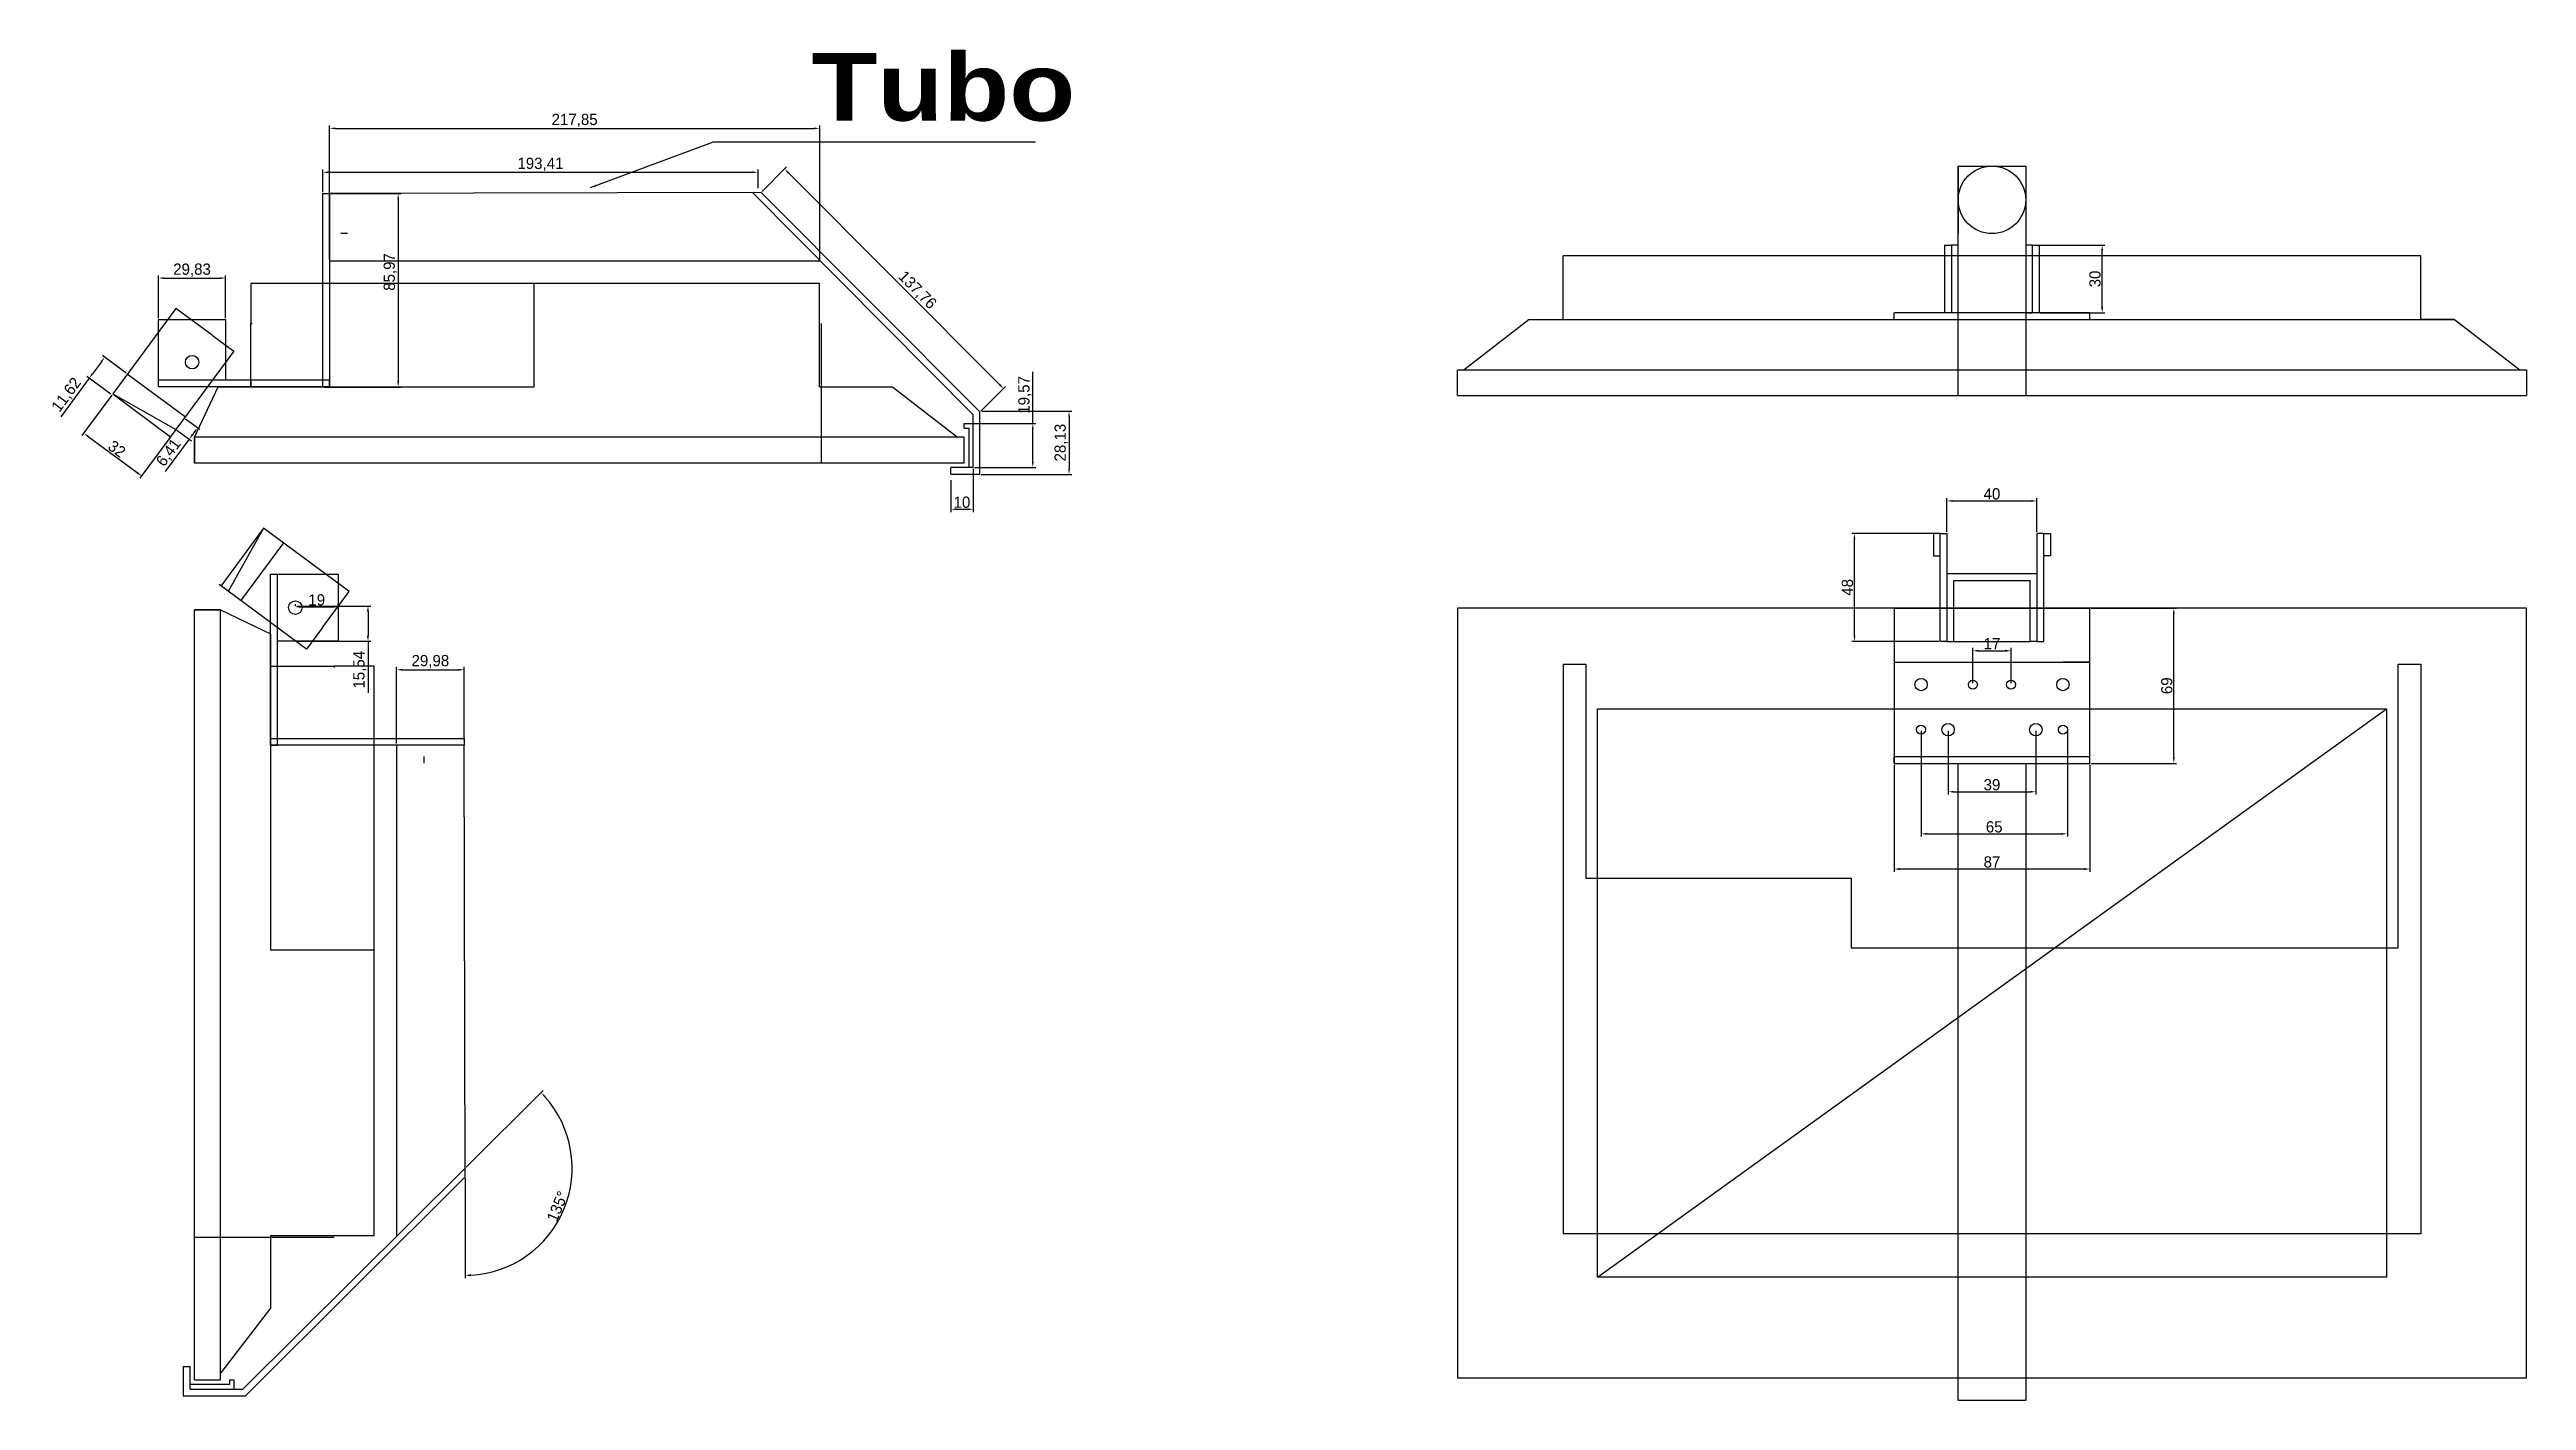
# Model space of a CAD drawing. Header units: millimetres. Extents: x 124 to 3280, y 229 to 1531.
# Drawn here: x 2179 to 3280, y 229 to 829 of the extents above; entities that cross this region are included whole.
import ezdxf

# ---------------------------------------------------------------- set-up
doc = ezdxf.new("R2010")
doc.units = ezdxf.units.MM
for name, color, linetype in [('Area visivél', 20, 'Continuous'), ('Cotas', 240, 'Continuous'), ('Monitor', 7, 'Continuous'), ('Suporte', 200, 'Continuous')]:
    doc.layers.add(name, color=color, linetype=linetype)
doc.dimstyles.new('ISO-25', dxfattribs={"dimtxt": 2.5, "dimasz": 2.5, "dimexe": 1.25, "dimexo": 0.625, "dimtad": 1, "dimtxsty": 'Standard', "dimcen": 2.5, "dimadec": 0, "dimazin": 0, "dimtfac": 1, "dimtmove": 0, "dimatfit": 3, "dimfxl": 0, "dimarcsym": 0})

msp = doc.modelspace()

# ---------------------------------------------------------------- texts
at = {"layer": 'Monitor', "insert": (2518.031, 827.007), "char_height": 30, "width": 169.95846, "attachment_point": 1}
msp.add_mtext('\\pt450;{\\fArial Black|b0|i0|c0|p34;Tubo}', dxfattribs=at)

# ---------------------------------------------------------------- blocks, each defined once
blk = doc.blocks.new('Monitor T')
at = {"layer": 'Area visivél'}
for p, q in [((-412.8, 44.8), (-62.2, 297.2)), ((-412.8, 44.8), (-412.8, 297.2)), ((-412.8, 297.2), (-62.2, 297.2)), ((-62.2, 297.2), (-62.2, 44.8)), ((-62.2, 44.8), (-412.8, 44.8))]:
    blk.add_line(p, q, dxfattribs=at)
at = {"layer": 'Monitor'}
for p, q in [((0, 342), (-475, 342)), ((-475, 342), (-475, 0)), ((-475, 342), (-475, 317)), ((0, 0), (0, 342)), ((-428, 317), (-418, 317)), ((-428, 317), (-428, 64)), ((-418, 317), (-418, 222)), ((-57, 191), (-57, 317)), ((-57, 317), (-47, 317)), ((-47, 317), (-47, 64)), ((-418, 222), (-300, 222)), ((-300, 222), (-300, 191)), ((-300, 191), (-57, 191)), ((-47, 64), (-428, 64)), ((-475, 0), (0, 0))]:
    blk.add_line(p, q, dxfattribs=at)
blk = doc.blocks.new('Monitor L H')
at = {"layer": 'Monitor'}
for p, q in [((2852.1, 708.7), (2852.1, 736.9)), ((3233.2, 736.9), (2852.1, 736.9)), ((3233.2, 708.7), (3233.2, 736.9)), ((2837, 708.7), (2808.1, 686.4)), ((2837, 708.7), (3248.2, 708.7)), ((3248.2, 708.7), (3233.2, 708.7)), ((3248.2, 708.7), (3277.1, 686.4)), ((2805.1, 674.9), (2805.1, 686.4)), ((2805.1, 686.4), (3280.1, 686.4)), ((2866, 686.4), (2869, 686.4)), ((3280.1, 686.4), (3280.1, 674.9)), ((2805.1, 674.9), (3280.1, 674.9))]:
    blk.add_line(p, q, dxfattribs=at)
blk = doc.blocks.new('Suporte V')
at = {"layer": 'Suporte'}
for p, q in [((3019.6, 613.7), (3016.6, 613.7)), ((3016.6, 613.7), (3016.6, 603.7)), ((3019.6, 565.7), (3019.6, 613.7)), ((3019.6, 613.7), (3022.6, 613.7)), ((3022.6, 613.7), (3022.6, 595.7)), ((3065.6, 613.7), (3062.6, 613.7)), ((3062.6, 613.7), (3062.6, 595.7)), ((3065.6, 565.7), (3065.6, 613.7)), ((3065.6, 613.7), (3068.6, 613.7)), ((3068.6, 613.7), (3068.6, 603.7)), ((3016.6, 603.7), (3019.6, 603.7)), ((3042.6, 595.7), (3022.6, 595.7)), ((3022.6, 595.7), (3022.6, 565.7)), ((3062.6, 595.7), (3042.6, 595.7)), ((3062.6, 595.7), (3062.6, 565.7)), ((3068.6, 603.7), (3065.6, 603.7)), ((3025.6, 565.7), (3025.6, 592.7)), ((3025.6, 592.7), (3059.6, 592.7)), ((3059.6, 565.7), (3059.6, 592.7)), ((2999.1, 580.5), (2999.1, 511.5)), ((2999.1, 580.5), (3086.1, 580.5)), ((3027.6, 580.5), (3057.6, 580.5)), ((3086.1, 511.5), (3086.1, 580.5)), ((3022.6, 565.7), (3019.6, 565.7)), ((3022.6, 565.7), (3025.6, 565.7)), ((3025.6, 565.7), (3059.6, 565.7)), ((3062.6, 565.7), (3059.6, 565.7)), ((3062.6, 565.7), (3065.6, 565.7)), ((2999.1, 556.5), (3086.1, 556.5)), ((3086.1, 556.5), (3074.1, 556.5)), ((2999.1, 511.5), (2999.1, 514.5)), ((2999.1, 514.5), (3086.1, 514.5)), ((2999.1, 511.5), (3086.1, 511.5)), ((3027.6, 228.5), (3027.6, 511.5)), ((3057.6, 511.5), (3057.6, 228.5)), ((3027.6, 238.5), (3057.6, 238.5)), ((3042.6, 228.5), (3027.6, 228.5)), ((3057.6, 228.5), (3027.6, 228.5))]:
    blk.add_line(p, q, dxfattribs=at)
for centre, radius in [((3011.1, 546.5), 2.75), ((3034.1, 546.5), 2), ((3051.1, 546.5), 2), ((3074.1, 546.5), 2.75), ((3011.1, 526.5), 2), ((3011.1, 526.5), 2), ((3023.1, 526.5), 2.75), ((3062.1, 526.5), 2.75), ((3074.1, 526.5), 2)]:
    blk.add_circle(centre, radius, dxfattribs=at)
blk = doc.blocks.new('Suporte L V')
at = {"layer": 'Suporte'}
for p, q in [((2514.6, 616), (2495.6, 590.3)), ((2514.6, 616), (2498.8, 587.9)), ((2523.5, 609.5), (2504.4, 583.7)), ((2552.6, 587.9), (2514.6, 616)), ((2517.7, 519.6), (2517.7, 595.6)), ((2517.7, 595.6), (2547.7, 595.6)), ((2520.7, 519.6), (2520.7, 595.6)), ((2547.7, 595.6), (2547.7, 565.8)), ((2533.6, 562.2), (2494.8, 590.9)), ((2540.7, 571.8), (2552.6, 587.9)), ((2547.7, 565.8), (2520.7, 565.8)), ((2540.7, 571.8), (2533.6, 562.2)), ((2520.7, 554.6), (2517.7, 554.6)), ((2517.7, 519.6), (2517.7, 522.6)), ((2517.7, 522.6), (2603.7, 522.6)), ((2517.7, 519.6), (2520.7, 519.6)), ((2603.7, 519.6), (2517.7, 519.6)), ((2573.7, 519.6), (2573.7, 301.8)), ((2603.7, 522.6), (2603.7, 519.6)), ((2604.1, 327.9), (2603.7, 519.6)), ((2585.9, 511.6), (2585.9, 514.6)), ((2505.3, 233.6), (2604.1, 331.7)), ((2506.6, 230.6), (2604.1, 327.9)), ((2478.9, 243.6), (2478.9, 230.6)), ((2478.9, 243.6), (2481.9, 243.6)), ((2481.9, 233.6), (2481.9, 243.6)), ((2499.4, 235.6), (2481.9, 235.6)), ((2481.9, 233.6), (2505.3, 233.6)), ((2499.4, 237.6), (2499.4, 235.6)), ((2499.4, 237.6), (2500.4, 237.6)), ((2499.4, 233.6), (2499.4, 233.6)), ((2500.4, 237.6), (2501.4, 237.6)), ((2501.4, 237.6), (2501.4, 233.6)), ((2478.9, 230.6), (2506.6, 230.6))]:
    blk.add_line(p, q, dxfattribs=at)
blk.add_circle((2528.7, 580.7), 3, dxfattribs=at)
blk = doc.blocks.new('Monitor L V')
for p, q in [((33.8, 317), (62, 317)), ((62, 317), (62, 316.4))]:
    blk.add_line(p, q)
at = {"layer": 'Monitor'}
for p, q in [((0, 0), (0, 342)), ((0, 342), (11.5, 342)), ((11.5, 3), (11.5, 342)), ((11.5, 342), (33.8, 331.4)), ((33.8, 331.4), (33.8, 317)), ((33.8, 317), (33.8, 191)), ((79.8, 317), (62, 317)), ((79.8, 64.2), (79.8, 317)), ((33.8, 191), (79.8, 191)), ((0, 63.4), (62, 63.4)), ((33.8, 64.2), (33.8, 31.9)), ((33.8, 64.2), (79.8, 64.2)), ((33.8, 31.9), (11.5, 3)), ((0, 0), (11.5, 0)), ((11.5, 0), (11.5, 3))]:
    blk.add_line(p, q, dxfattribs=at)
blk = doc.blocks.new('*D9')
at = {"layer": 'Cotas', "color": 0, "lineweight": -2}
for p, q in [((3034.1, 547.1), (3034.1, 562.8)), ((3036.6, 561.5), (3048.6, 561.5)), ((3051.1, 547.1), (3051.1, 562.8))]:
    blk.add_line(p, q, dxfattribs=at)
at = {"layer": 'Cotas', "color": 0}
for points in [[(3036.6, 562), (3036.6, 561.1), (3034.1, 561.5)], [(3048.6, 562), (3048.6, 561.1), (3051.1, 561.5)]]:
    blk.add_solid(points, dxfattribs=at)
at = {"layer": 'Defpoints', "color": 0}
for p in [(3051.1, 561.5), (3034.1, 546.5), (3051.1, 546.5)]:
    blk.add_point(p, dxfattribs=at)
at = {"layer": 'Cotas', "color": 0, "insert": (3042.6, 564.7), "char_height": 5, "attachment_point": 5}
blk.add_mtext('17', dxfattribs=at)
blk = doc.blocks.new('*D10')
at = {"layer": 'Cotas', "color": 0, "lineweight": -2}
for p, q in [((3023.1, 525.9), (3023.1, 497.7)), ((3062.1, 525.9), (3062.1, 497.7)), ((3025.6, 498.9), (3059.6, 498.9))]:
    blk.add_line(p, q, dxfattribs=at)
at = {"layer": 'Cotas', "color": 0}
for points in [[(3025.6, 499.3), (3025.6, 498.5), (3023.1, 498.9)], [(3059.6, 499.3), (3059.6, 498.5), (3062.1, 498.9)]]:
    blk.add_solid(points, dxfattribs=at)
at = {"layer": 'Defpoints', "color": 0}
for p in [(3023.1, 526.5), (3062.1, 526.5), (3062.1, 498.9)]:
    blk.add_point(p, dxfattribs=at)
at = {"layer": 'Cotas', "color": 0, "insert": (3042.6, 502), "char_height": 5, "attachment_point": 5}
blk.add_mtext('39', dxfattribs=at)
blk = doc.blocks.new('*D11')
at = {"layer": 'Cotas', "color": 0, "lineweight": -2}
for p, q in [((3011.1, 525.9), (3011.1, 479)), ((3076.1, 525.9), (3076.1, 479)), ((3013.6, 480.2), (3073.6, 480.2))]:
    blk.add_line(p, q, dxfattribs=at)
at = {"layer": 'Cotas', "color": 0}
for points in [[(3013.6, 480.6), (3013.6, 479.8), (3011.1, 480.2)], [(3073.6, 480.6), (3073.6, 479.8), (3076.1, 480.2)]]:
    blk.add_solid(points, dxfattribs=at)
at = {"layer": 'Defpoints', "color": 0}
for p in [(3011.1, 526.5), (3076.1, 526.5), (3076.1, 480.2)]:
    blk.add_point(p, dxfattribs=at)
at = {"layer": 'Cotas', "color": 0, "insert": (3043.6, 483.3), "char_height": 5, "attachment_point": 5}
blk.add_mtext('65', dxfattribs=at)
blk = doc.blocks.new('*D12')
at = {"layer": 'Cotas', "color": 0, "lineweight": -2}
for p, q in [((2999.1, 510.9), (2999.1, 463.3)), ((3086.1, 510.9), (3086.1, 463.3)), ((3001.6, 464.6), (3083.6, 464.6))]:
    blk.add_line(p, q, dxfattribs=at)
at = {"layer": 'Cotas', "color": 0}
for points in [[(3001.6, 465), (3001.6, 464.1), (2999.1, 464.6)], [(3083.6, 465), (3083.6, 464.1), (3086.1, 464.6)]]:
    blk.add_solid(points, dxfattribs=at)
at = {"layer": 'Defpoints', "color": 0}
for p in [(2999.1, 511.5), (3086.1, 511.5), (3086.1, 464.6)]:
    blk.add_point(p, dxfattribs=at)
at = {"layer": 'Cotas', "color": 0, "insert": (3042.6, 467.7), "char_height": 5, "attachment_point": 5}
blk.add_mtext('87', dxfattribs=at)
blk = doc.blocks.new('*D13')
at = {"layer": 'Cotas', "color": 0, "lineweight": -2}
for p, q in [((3022.6, 614.3), (3022.6, 629.3)), ((3025.1, 628.1), (3060.1, 628.1)), ((3062.6, 614.3), (3062.6, 629.3))]:
    blk.add_line(p, q, dxfattribs=at)
at = {"layer": 'Cotas', "color": 0}
for points in [[(3025.1, 628.5), (3025.1, 627.7), (3022.6, 628.1)], [(3060.1, 628.5), (3060.1, 627.7), (3062.6, 628.1)]]:
    blk.add_solid(points, dxfattribs=at)
at = {"layer": 'Defpoints', "color": 0}
for p in [(3062.6, 628.1), (3022.6, 613.7), (3062.6, 613.7)]:
    blk.add_point(p, dxfattribs=at)
at = {"layer": 'Cotas', "color": 0, "insert": (3042.6, 631.2), "char_height": 5, "attachment_point": 5}
blk.add_mtext('40', dxfattribs=at)
blk = doc.blocks.new('*D14')
at = {"layer": 'Cotas', "color": 0, "lineweight": -2}
for p, q in [((3086.7, 580.5), (3124.6, 580.5)), ((3123.4, 514), (3123.4, 578)), ((3086.7, 511.5), (3124.6, 511.5))]:
    blk.add_line(p, q, dxfattribs=at)
at = {"layer": 'Cotas', "color": 0}
for points in [[(3123, 578), (3123.8, 578), (3123.4, 580.5)], [(3123, 514), (3123.8, 514), (3123.4, 511.5)]]:
    blk.add_solid(points, dxfattribs=at)
at = {"layer": 'Defpoints', "color": 0}
for p in [(3086.1, 580.5), (3123.4, 580.5), (3086.1, 511.5)]:
    blk.add_point(p, dxfattribs=at)
at = {"layer": 'Cotas', "color": 0, "insert": (3120.3, 546), "char_height": 5, "attachment_point": 5, "rotation": 90}
blk.add_mtext('69', dxfattribs=at)
blk = doc.blocks.new('*D15')
at = {"layer": 'Cotas', "color": 0, "lineweight": -2}
for p, q in [((3019, 613.7), (2980.3, 613.7)), ((2981.5, 568.2), (2981.5, 611.2)), ((3019, 565.7), (2980.3, 565.7))]:
    blk.add_line(p, q, dxfattribs=at)
at = {"layer": 'Cotas', "color": 0}
for points in [[(2981.1, 611.2), (2981.9, 611.2), (2981.5, 613.7)], [(2981.1, 568.2), (2981.9, 568.2), (2981.5, 565.7)]]:
    blk.add_solid(points, dxfattribs=at)
at = {"layer": 'Defpoints', "color": 0}
for p in [(2981.5, 613.7), (3019.6, 613.7), (3019.6, 565.7)]:
    blk.add_point(p, dxfattribs=at)
at = {"layer": 'Cotas', "color": 0, "insert": (2978.4, 589.7), "char_height": 5, "attachment_point": 5, "rotation": 90}
blk.add_mtext('48', dxfattribs=at)
blk = doc.blocks.new('*D16')
at = {"layer": 'Cotas', "color": 0, "lineweight": -2}
for p, q in [((3062.7, 741.7), (3092.8, 741.7)), ((3091.6, 714.2), (3091.6, 739.2)), ((3064.2, 711.7), (3092.8, 711.7))]:
    blk.add_line(p, q, dxfattribs=at)
at = {"layer": 'Cotas', "color": 0}
for points in [[(3091.1, 739.2), (3092, 739.2), (3091.6, 741.7)], [(3091.1, 714.2), (3092, 714.2), (3091.6, 711.7)]]:
    blk.add_solid(points, dxfattribs=at)
at = {"layer": 'Defpoints', "color": 0}
for p in [(3062.1, 741.7), (3091.6, 741.7), (3063.6, 711.7)]:
    blk.add_point(p, dxfattribs=at)
at = {"layer": 'Cotas', "color": 0, "insert": (3088.4, 726.7), "char_height": 5, "attachment_point": 5, "rotation": 90}
blk.add_mtext('30', dxfattribs=at)
blk = doc.blocks.new('*D17')
at = {"layer": 'Cotas', "color": 0, "lineweight": -2}
for p, q in [((2300.9, 765.3), (2300.9, 775.3)), ((2303.4, 774.1), (2491.8, 774.1)), ((2494.3, 767.1), (2494.3, 775.3))]:
    blk.add_line(p, q, dxfattribs=at)
at = {"layer": 'Cotas', "color": 0}
for points in [[(2303.4, 774.5), (2303.4, 773.7), (2300.9, 774.1)], [(2491.8, 774.5), (2491.8, 773.7), (2494.3, 774.1)]]:
    blk.add_solid(points, dxfattribs=at)
at = {"layer": 'Defpoints', "color": 0}
for p in [(2494.3, 774.1), (2300.9, 764.7), (2494.3, 766.5)]:
    blk.add_point(p, dxfattribs=at)
at = {"layer": 'Cotas', "color": 0, "insert": (2397.6, 777.6), "char_height": 5, "attachment_point": 5}
blk.add_mtext('193,41', dxfattribs=at)
blk = doc.blocks.new('*D18')
at = {"layer": 'Cotas', "color": 0, "lineweight": -2}
for p, q in [((2593.9, 668), (2633.8, 668)), ((2632.5, 665.5), (2632.5, 642.4)), ((2593.5, 639.9), (2633.8, 639.9))]:
    blk.add_line(p, q, dxfattribs=at)
at = {"layer": 'Cotas', "color": 0}
for points in [[(2632.1, 665.5), (2632.9, 665.5), (2632.5, 668)], [(2632.1, 642.4), (2632.9, 642.4), (2632.5, 639.9)]]:
    blk.add_solid(points, dxfattribs=at)
at = {"layer": 'Defpoints', "color": 0}
for p in [(2593.3, 668), (2592.9, 639.9), (2632.5, 639.9)]:
    blk.add_point(p, dxfattribs=at)
at = {"layer": 'Cotas', "color": 0, "insert": (2629, 654), "char_height": 5, "attachment_point": 5, "rotation": 90}
blk.add_mtext('28,13', dxfattribs=at)
blk = doc.blocks.new('*D19')
at = {"layer": 'Cotas', "color": 0, "lineweight": -2}
for p, q in [((2589.9, 642.3), (2589.9, 623.1)), ((2579.9, 637.3), (2579.9, 623.1)), ((2582.4, 624.4), (2587.4, 624.4))]:
    blk.add_line(p, q, dxfattribs=at)
at = {"layer": 'Cotas', "color": 0}
for points in [[(2582.4, 624.8), (2582.4, 624), (2579.9, 624.4)], [(2587.4, 624.8), (2587.4, 624), (2589.9, 624.4)]]:
    blk.add_solid(points, dxfattribs=at)
at = {"layer": 'Defpoints', "color": 0}
for p in [(2589.9, 642.9), (2579.9, 637.9), (2589.9, 624.4)]:
    blk.add_point(p, dxfattribs=at)
at = {"layer": 'Cotas', "color": 0, "insert": (2584.9, 627.5), "char_height": 5, "attachment_point": 5}
blk.add_mtext('10', dxfattribs=at)
blk = doc.blocks.new('*D20')
at = {"layer": 'Cotas', "color": 0, "lineweight": -2}
for p, q in [((2616.4, 662.5), (2616.4, 685.4)), ((2588.5, 662.5), (2617.7, 662.5)), ((2616.4, 645.4), (2616.4, 660)), ((2590.5, 642.9), (2617.7, 642.9))]:
    blk.add_line(p, q, dxfattribs=at)
at = {"layer": 'Cotas', "color": 0}
for points in [[(2616, 660), (2616.8, 660), (2616.4, 662.5)], [(2616, 645.4), (2616.8, 645.4), (2616.4, 642.9)]]:
    blk.add_solid(points, dxfattribs=at)
at = {"layer": 'Defpoints', "color": 0}
for p in [(2587.9, 662.5), (2616.4, 662.5), (2589.9, 642.9)]:
    blk.add_point(p, dxfattribs=at)
at = {"layer": 'Cotas', "color": 0, "insert": (2612.9, 675.2), "char_height": 5, "attachment_point": 5, "rotation": 90}
blk.add_mtext('19,57', dxfattribs=at)
blk = doc.blocks.new('*D21')
at = {"layer": 'Cotas', "color": 0, "lineweight": -2}
for p, q in [((2496.1, 765.6), (2507, 776.5)), ((2601.6, 679.8), (2507.8, 773.8)), ((2593.3, 668), (2604.2, 678.9))]:
    blk.add_line(p, q, dxfattribs=at)
at = {"layer": 'Cotas', "color": 0}
for points in [[(2508.1, 774.1), (2507.5, 773.5), (2506.1, 775.6)], [(2601.9, 680.1), (2601.3, 679.5), (2603.3, 678)]]:
    blk.add_solid(points, dxfattribs=at)
at = {"layer": 'Defpoints', "color": 0}
for p in [(2506.1, 775.6), (2495.6, 765.2), (2592.9, 667.6)]:
    blk.add_point(p, dxfattribs=at)
at = {"layer": 'Cotas', "color": 0, "insert": (2564.9, 721.6), "char_height": 5, "attachment_point": 5, "rotation": 314.9168}
blk.add_mtext('137,76', dxfattribs=at)
blk = doc.blocks.new('*D22')
at = {"layer": 'Cotas', "color": 0, "lineweight": -2}
for p, q in [((2303, 764.7), (2335.7, 764.7)), ((2334.4, 762.2), (2334.4, 681.2)), ((2301.5, 678.7), (2335.7, 678.7))]:
    blk.add_line(p, q, dxfattribs=at)
at = {"layer": 'Cotas', "color": 0}
for points in [[(2334, 762.2), (2334.8, 762.2), (2334.4, 764.7)], [(2334, 681.2), (2334.8, 681.2), (2334.4, 678.7)]]:
    blk.add_solid(points, dxfattribs=at)
at = {"layer": 'Defpoints', "color": 0}
for p in [(2302.4, 764.7), (2300.9, 678.7), (2334.4, 678.7)]:
    blk.add_point(p, dxfattribs=at)
at = {"layer": 'Cotas', "color": 0, "insert": (2330.9, 729.8), "char_height": 5, "attachment_point": 5, "rotation": 90}
blk.add_mtext('85,97', dxfattribs=at)
blk = doc.blocks.new('*D23')
at = {"layer": 'Cotas', "color": 0, "lineweight": -2}
for p, q in [((2227.9, 709.3), (2227.9, 728.3)), ((2230.4, 727.1), (2255.2, 727.1)), ((2257.7, 709.3), (2257.7, 728.3))]:
    blk.add_line(p, q, dxfattribs=at)
at = {"layer": 'Cotas', "color": 0}
for points in [[(2230.4, 727.5), (2230.4, 726.7), (2227.9, 727.1)], [(2255.2, 727.5), (2255.2, 726.7), (2257.7, 727.1)]]:
    blk.add_solid(points, dxfattribs=at)
at = {"layer": 'Defpoints', "color": 0}
for p in [(2257.7, 727.1), (2227.9, 708.7), (2257.7, 708.7)]:
    blk.add_point(p, dxfattribs=at)
at = {"layer": 'Cotas', "color": 0, "insert": (2242.8, 730.6), "char_height": 5, "attachment_point": 5}
blk.add_mtext('29,83', dxfattribs=at)
blk = doc.blocks.new('*D24')
at = {"layer": 'Cotas', "color": 0, "lineweight": -2}
for p, q in [((2207.2, 675.1), (2193.9, 657.2)), ((2196.7, 656.7), (2218.4, 640.7)), ((2232.9, 656.1), (2219.6, 638.2))]:
    blk.add_line(p, q, dxfattribs=at)
at = {"layer": 'Cotas', "color": 0}
for points in [[(2196.9, 657.1), (2196.4, 656.4), (2194.6, 658.2)], [(2218.6, 641), (2218.1, 640.3), (2220.4, 639.2)]]:
    blk.add_solid(points, dxfattribs=at)
at = {"layer": 'Defpoints', "color": 0}
for p in [(2207.5, 675.6), (2233.3, 656.6), (2220.4, 639.2)]:
    blk.add_point(p, dxfattribs=at)
at = {"layer": 'Cotas', "color": 0, "insert": (2209.4, 651.2), "char_height": 5, "attachment_point": 5, "rotation": 323.5366}
blk.add_mtext('32', dxfattribs=at)
blk = doc.blocks.new('*D25')
at = {"layer": 'Cotas', "color": 0, "lineweight": -2}
for p, q in [((2239.9, 664.6), (2246.3, 659.9)), ((2241.5, 655.5), (2230.9, 641.1)), ((2236.1, 659.5), (2242.5, 654.8)), ((2243.8, 658.6), (2243, 657.5))]:
    blk.add_line(p, q, dxfattribs=at)
at = {"layer": 'Cotas', "color": 0}
for points in [[(2243.5, 658.9), (2244.2, 658.4), (2245.3, 660.6)], [(2242.7, 657.8), (2243.3, 657.3), (2241.5, 655.5)]]:
    blk.add_solid(points, dxfattribs=at)
at = {"layer": 'Defpoints', "color": 0}
for p in [(2239.4, 665), (2235.6, 659.8), (2241.5, 655.5)]:
    blk.add_point(p, dxfattribs=at)
at = {"layer": 'Cotas', "color": 0, "insert": (2232.6, 649.4), "char_height": 5, "attachment_point": 5, "rotation": 53.5366}
blk.add_mtext('6,41', dxfattribs=at)
blk = doc.blocks.new('*D26')
at = {"layer": 'Cotas', "color": 0, "lineweight": -2}
for p, q in [((2197.1, 682.6), (2184.5, 665.5)), ((2206.7, 675.5), (2196.1, 683.3)), ((2202.5, 689.9), (2198.6, 684.6)), ((2213.6, 684.9), (2203, 692.7))]:
    blk.add_line(p, q, dxfattribs=at)
at = {"layer": 'Cotas', "color": 0}
for points in [[(2198.2, 684.8), (2198.9, 684.3), (2197.1, 682.6)], [(2202.2, 690.2), (2202.8, 689.7), (2204, 691.9)]]:
    blk.add_solid(points, dxfattribs=at)
at = {"layer": 'Defpoints', "color": 0}
for p in [(2197.1, 682.6), (2214.1, 684.5), (2207.2, 675.1)]:
    blk.add_point(p, dxfattribs=at)
at = {"layer": 'Cotas', "color": 0, "insert": (2187.2, 675.1), "char_height": 5, "attachment_point": 5, "rotation": 53.5366}
blk.add_mtext('11,62', dxfattribs=at)
blk = doc.blocks.new('*D27')
at = {"layer": 'Cotas', "color": 0, "lineweight": -2}
for p, q in [((2333.7, 520.3), (2333.7, 554.4)), ((2336.2, 553.1), (2361.2, 553.1)), ((2363.7, 521.8), (2363.7, 554.4))]:
    blk.add_line(p, q, dxfattribs=at)
at = {"layer": 'Cotas', "color": 0}
for points in [[(2336.2, 553.5), (2336.2, 552.7), (2333.7, 553.1)], [(2361.2, 553.5), (2361.2, 552.7), (2363.7, 553.1)]]:
    blk.add_solid(points, dxfattribs=at)
at = {"layer": 'Defpoints', "color": 0}
for p in [(2363.7, 553.1), (2333.7, 519.6), (2363.7, 521.1)]:
    blk.add_point(p, dxfattribs=at)
at = {"layer": 'Cotas', "color": 0, "insert": (2348.7, 556.7), "char_height": 5, "attachment_point": 5}
blk.add_mtext('29,98', dxfattribs=at)
blk = doc.blocks.new('*D28')
at = {"layer": 'Cotas', "color": 0, "lineweight": -2}
for p, q in [((2288.7, 581.4), (2288.7, 582.2)), ((2291.2, 581), (2305.2, 581)), ((2307.7, 581.4), (2307.7, 582.2))]:
    blk.add_line(p, q, dxfattribs=at)
at = {"layer": 'Cotas', "color": 0}
for points in [[(2291.2, 581.4), (2291.2, 580.6), (2288.7, 581)], [(2305.2, 581.4), (2305.2, 580.6), (2307.7, 581)]]:
    blk.add_solid(points, dxfattribs=at)
at = {"layer": 'Defpoints', "color": 0}
for p in [(2288.7, 580.7), (2307.7, 581), (2307.7, 580.7)]:
    blk.add_point(p, dxfattribs=at)
at = {"layer": 'Cotas', "color": 0, "insert": (2298.2, 584.1), "char_height": 5, "attachment_point": 5}
blk.add_mtext('19', dxfattribs=at)
blk = doc.blocks.new('*D29')
at = {"layer": 'Cotas', "color": 0, "lineweight": -2}
for p, q in [((2289.3, 581.4), (2322.2, 581.4)), ((2321, 578.9), (2321, 568.3)), ((2289.3, 565.8), (2322.2, 565.8)), ((2321, 565.8), (2321, 542.9))]:
    blk.add_line(p, q, dxfattribs=at)
at = {"layer": 'Cotas', "color": 0}
for points in [[(2320.5, 578.9), (2321.4, 578.9), (2321, 581.4)], [(2320.5, 568.3), (2321.4, 568.3), (2321, 565.8)]]:
    blk.add_solid(points, dxfattribs=at)
at = {"layer": 'Defpoints', "color": 0}
for p in [(2288.7, 581.4), (2288.7, 565.8), (2321, 565.8)]:
    blk.add_point(p, dxfattribs=at)
at = {"layer": 'Cotas', "color": 0, "insert": (2317.4, 553.1), "char_height": 5, "attachment_point": 5, "rotation": 90}
blk.add_mtext('15,54', dxfattribs=at)
blk = doc.blocks.new('*D44')
at = {"layer": 'Cotas', "color": 0, "lineweight": -2}
for p, q in [((2364.6, 332.2), (2398.8, 366.2)), ((2364.1, 327.3), (2364.2, 282.8))]:
    blk.add_line(p, q, dxfattribs=at)
blk.add_arc((2364.1, 331.7), 47.6, 273.1414, 41.7868, dxfattribs=at)
at = {"layer": 'Cotas', "color": 0}
for points in [[(2399.3, 363.2), (2399.9, 363.7), (2397.9, 365.3)], [(2366.7, 283.7), (2366.7, 284.6), (2364.2, 284.1)]]:
    blk.add_solid(points, dxfattribs=at)
at = {"layer": 'Defpoints', "color": 0}
for p in [(2363.7, 519.6), (2364.1, 331.7), (2364.1, 327.9), (2397.8, 298.1), (2265.3, 233.6)]:
    blk.add_point(p, dxfattribs=at)
at = {"layer": 'Cotas', "color": 0, "insert": (2405.2, 314.7), "char_height": 5, "attachment_point": 5, "rotation": 67.4641}
blk.add_mtext('135°', dxfattribs=at)
blk = doc.blocks.new('*D45')
at = {"layer": 'Cotas', "color": 0, "lineweight": -2}
for p, q in [((2303.9, 735.3), (2303.9, 794.8)), ((2306.4, 793.6), (2519.2, 793.6)), ((2521.7, 735.3), (2521.7, 794.8))]:
    blk.add_line(p, q, dxfattribs=at)
at = {"layer": 'Cotas', "color": 0}
for points in [[(2306.4, 794), (2306.4, 793.2), (2303.9, 793.6)], [(2519.2, 794), (2519.2, 793.2), (2521.7, 793.6)]]:
    blk.add_solid(points, dxfattribs=at)
at = {"layer": 'Defpoints', "color": 0}
for p in [(2521.7, 793.6), (2303.9, 734.7), (2521.7, 734.7)]:
    blk.add_point(p, dxfattribs=at)
at = {"layer": 'Cotas', "color": 0, "insert": (2412.8, 797.1), "char_height": 5, "attachment_point": 5}
blk.add_mtext('217,85', dxfattribs=at)

# ---------------------------------------------------------------- dimensions: what is measured, and where the dimension line sits
at = {"layer": 'Cotas'}
for base, p1, p2, picture, middle in [((2521.727, 793.599), (2303.88, 734.705), (2521.727, 734.705), '*D45', (2412.803, 797.141)), ((2257.706, 727.084), (2227.88, 708.71), (2257.706, 708.71), '*D23', (2242.793, 730.626)), ((2589.88, 624.37), (2579.88, 637.911), (2589.88, 642.911), '*D19', (2584.88, 627.495)), ((3062.604, 628.084), (3022.604, 613.679), (3062.604, 613.679), '*D13', (3042.604, 631.209)), ((2307.679, 580.987), (2288.679, 580.736), (2307.679, 580.736), '*D28', (2298.179, 584.112)), ((3051.104, 561.544), (3034.104, 546.516), (3051.104, 546.516), '*D9', (3042.604, 564.669)), ((2363.652, 553.125), (2333.675, 519.649), (2363.652, 521.149), '*D27', (2348.663, 556.667)), ((3076.104, 480.217), (3011.104, 526.516), (3076.104, 526.516), '*D11', (3043.604, 483.342)), ((3086.104, 464.56), (2999.104, 511.516), (3086.104, 511.516), '*D12', (3042.604, 467.685))]:
    dim = msp.add_linear_dim(base=base, p1=p1, p2=p2, dimstyle='ISO-25', override={"dimtxt": 5}, dxfattribs=at)
    dim.commit()
    dim.dimension.update_dxf_attribs({"geometry": picture, "text_midpoint": middle})
for base, p1, p2, picture, middle in [((2494.291, 774.078), (2300.88, 764.705), (2494.291, 766.474), '*D17', (2397.585, 774.078)), ((3062.104, 498.918), (3023.104, 526.516), (3062.104, 526.516), '*D10', (3042.604, 498.918))]:
    dim = msp.add_linear_dim(base=base, p1=p1, p2=p2, dimstyle='ISO-25', override={"dimtxt": 5}, dxfattribs=at)
    dim.commit()
    dim.dimension.update_dxf_attribs({"geometry": picture, "text_midpoint": middle, "dimtype": 160})
for base, p1, p2, angle, picture, middle, dimtype in [((2506.068, 775.579), (2592.88, 667.599), (2495.61, 765.152), 134.916782, '*D21', (2562.351, 719.132), 161), ((2334.427, 678.71), (2302.38, 764.683), (2300.88, 678.71), 90, '*D22', (2334.427, 729.774), 160)]:
    dim = msp.add_linear_dim(base=base, p1=p1, p2=p2, angle=angle, dimstyle='ISO-25', override={"dimtxt": 5}, dxfattribs=at)
    dim.commit()
    dim.dimension.update_dxf_attribs({"geometry": picture, "text_midpoint": middle, "dimtype": dimtype})
for base, p1, p2, picture, middle in [((3091.565, 741.65), (3063.604, 711.65), (3062.104, 741.65), '*D16', (3088.44, 726.65)), ((2616.408, 662.478), (2589.88, 642.911), (2587.88, 662.478), '*D20', (2612.866, 675.186)), ((2632.504, 639.911), (2593.322, 668.04), (2592.88, 639.911), '*D18', (2628.962, 653.975)), ((2981.51, 613.679), (3019.604, 565.679), (3019.604, 613.679), '*D15', (2978.385, 589.679)), ((2320.963, 565.823), (2288.679, 581.361), (2288.679, 565.823), '*D29', (2317.422, 553.114)), ((3123.384, 580.516), (3086.104, 511.516), (3086.104, 580.516), '*D14', (3120.259, 546.016))]:
    dim = msp.add_linear_dim(base=base, p1=p1, p2=p2, angle=90, dimstyle='ISO-25', override={"dimtxt": 5}, dxfattribs=at)
    dim.commit()
    dim.dimension.update_dxf_attribs({"geometry": picture, "text_midpoint": middle})
for p1, p2, distance, picture, middle in [((2214.063, 684.483), (2207.154, 675.134), -12.519, '*D26', (2187.18, 675.129)), ((2207.525, 675.637), (2233.261, 656.619), -21.678, '*D24', (2209.367, 651.207)), ((2239.446, 664.99), (2235.638, 659.836), 7.307, '*D25', (2232.599, 649.389))]:
    dim = msp.add_aligned_dim(p1=p1, p2=p2, distance=distance, dimstyle='ISO-25', override={"dimtxt": 5}, dxfattribs=at)
    dim.commit()
    dim.dimension.update_dxf_attribs({"geometry": picture, "text_midpoint": middle})
dim = msp.add_angular_dim_2l(base=(2397.799, 298.054), line1=((2265.34, 233.649), (2364.112, 331.716)), line2=((2364.121, 327.919), (2363.675, 519.649)), dimstyle='ISO-25', override={"dimtxt": 5}, dxfattribs=at)
dim.commit()
dim.dimension.update_dxf_attribs({"geometry": '*D44', "text_midpoint": (2405.212, 314.662)})

# ---------------------------------------------------------------- linework, layer by layer
at = {"layer": 'Monitor'}
for p, q in [((2243.88, 656.411), (2243.88, 644.911)), ((2255.38, 579.649), (2243.88, 579.649))]:
    msp.add_line(p, q, dxfattribs=at)
at = {"layer": 'Suporte'}
for p, q in [((3027.604, 674.851), (3027.604, 776.851)), ((3027.604, 776.851), (3027.604, 746.851)), ((3027.604, 776.851), (3057.604, 776.851)), ((3057.604, 776.851), (3057.604, 674.851)), ((3021.604, 711.65), (3021.604, 741.65)), ((3021.604, 741.65), (3024.604, 741.65)), ((3027.604, 741.65), (3024.604, 741.65)), ((3024.604, 741.65), (3024.604, 711.65)), ((3027.604, 711.65), (3027.604, 741.65)), ((3060.604, 741.65), (3057.604, 741.65)), ((3060.604, 711.65), (3060.604, 741.65)), ((3060.604, 741.65), (3063.604, 741.65)), ((3063.604, 741.65), (3063.604, 711.65)), ((2999.104, 708.65), (2999.104, 711.65)), ((3086.104, 711.65), (2999.104, 711.65)), ((2999.104, 708.65), (3086.104, 708.65)), ((3024.604, 711.65), (3021.604, 711.65)), ((3057.604, 711.65), (3060.604, 711.65)), ((3086.104, 708.65), (3086.104, 711.65)), ((3057.604, 674.851), (3027.604, 674.851))]:
    msp.add_line(p, q, dxfattribs=at)
msp.add_circle((3042.604, 761.851), 15, dxfattribs=at)

# ---------------------------------------------------------------- block references
at = {"layer": 'Area visivél', "rotation": 90}
msp.add_blockref('Monitor L V', (2585.88, 644.911), dxfattribs=at)
at = {"layer": 'Area visivél'}
msp.add_blockref('Monitor L V', (2243.88, 237.649), dxfattribs=at)
at = {"layer": 'Suporte', "rotation": 90}
msp.add_blockref('Suporte L V', (2823.529, -1838.969), dxfattribs=at)
at = {"layer": 'Suporte'}
for name, p in [('Monitor L H', (0, 0)), ('Suporte L V', (-240, 0)), ('Suporte V', (0, 0)), ('Monitor T', (3280.104, 238.516))]:
    msp.add_blockref(name, p, dxfattribs=at)

msp.set_redraw_order([(e.dxf.handle, doc.entitydb.next_handle()) for e in msp.query("TEXT MTEXT ATTDEF DIMENSION ARC_DIMENSION")])  # texts and dimensions are drawn at this point

# ---------------------------------------------------------------- leaders
at = {"layer": 'Suporte'}
msp.add_leader([(2419.896, 767.281), (2474.505, 787.653), (2617.519, 787.653)], dimstyle='ISO-25', override={"dimtxt": 5}, dxfattribs=at)

doc.saveas('drawing.dxf')
